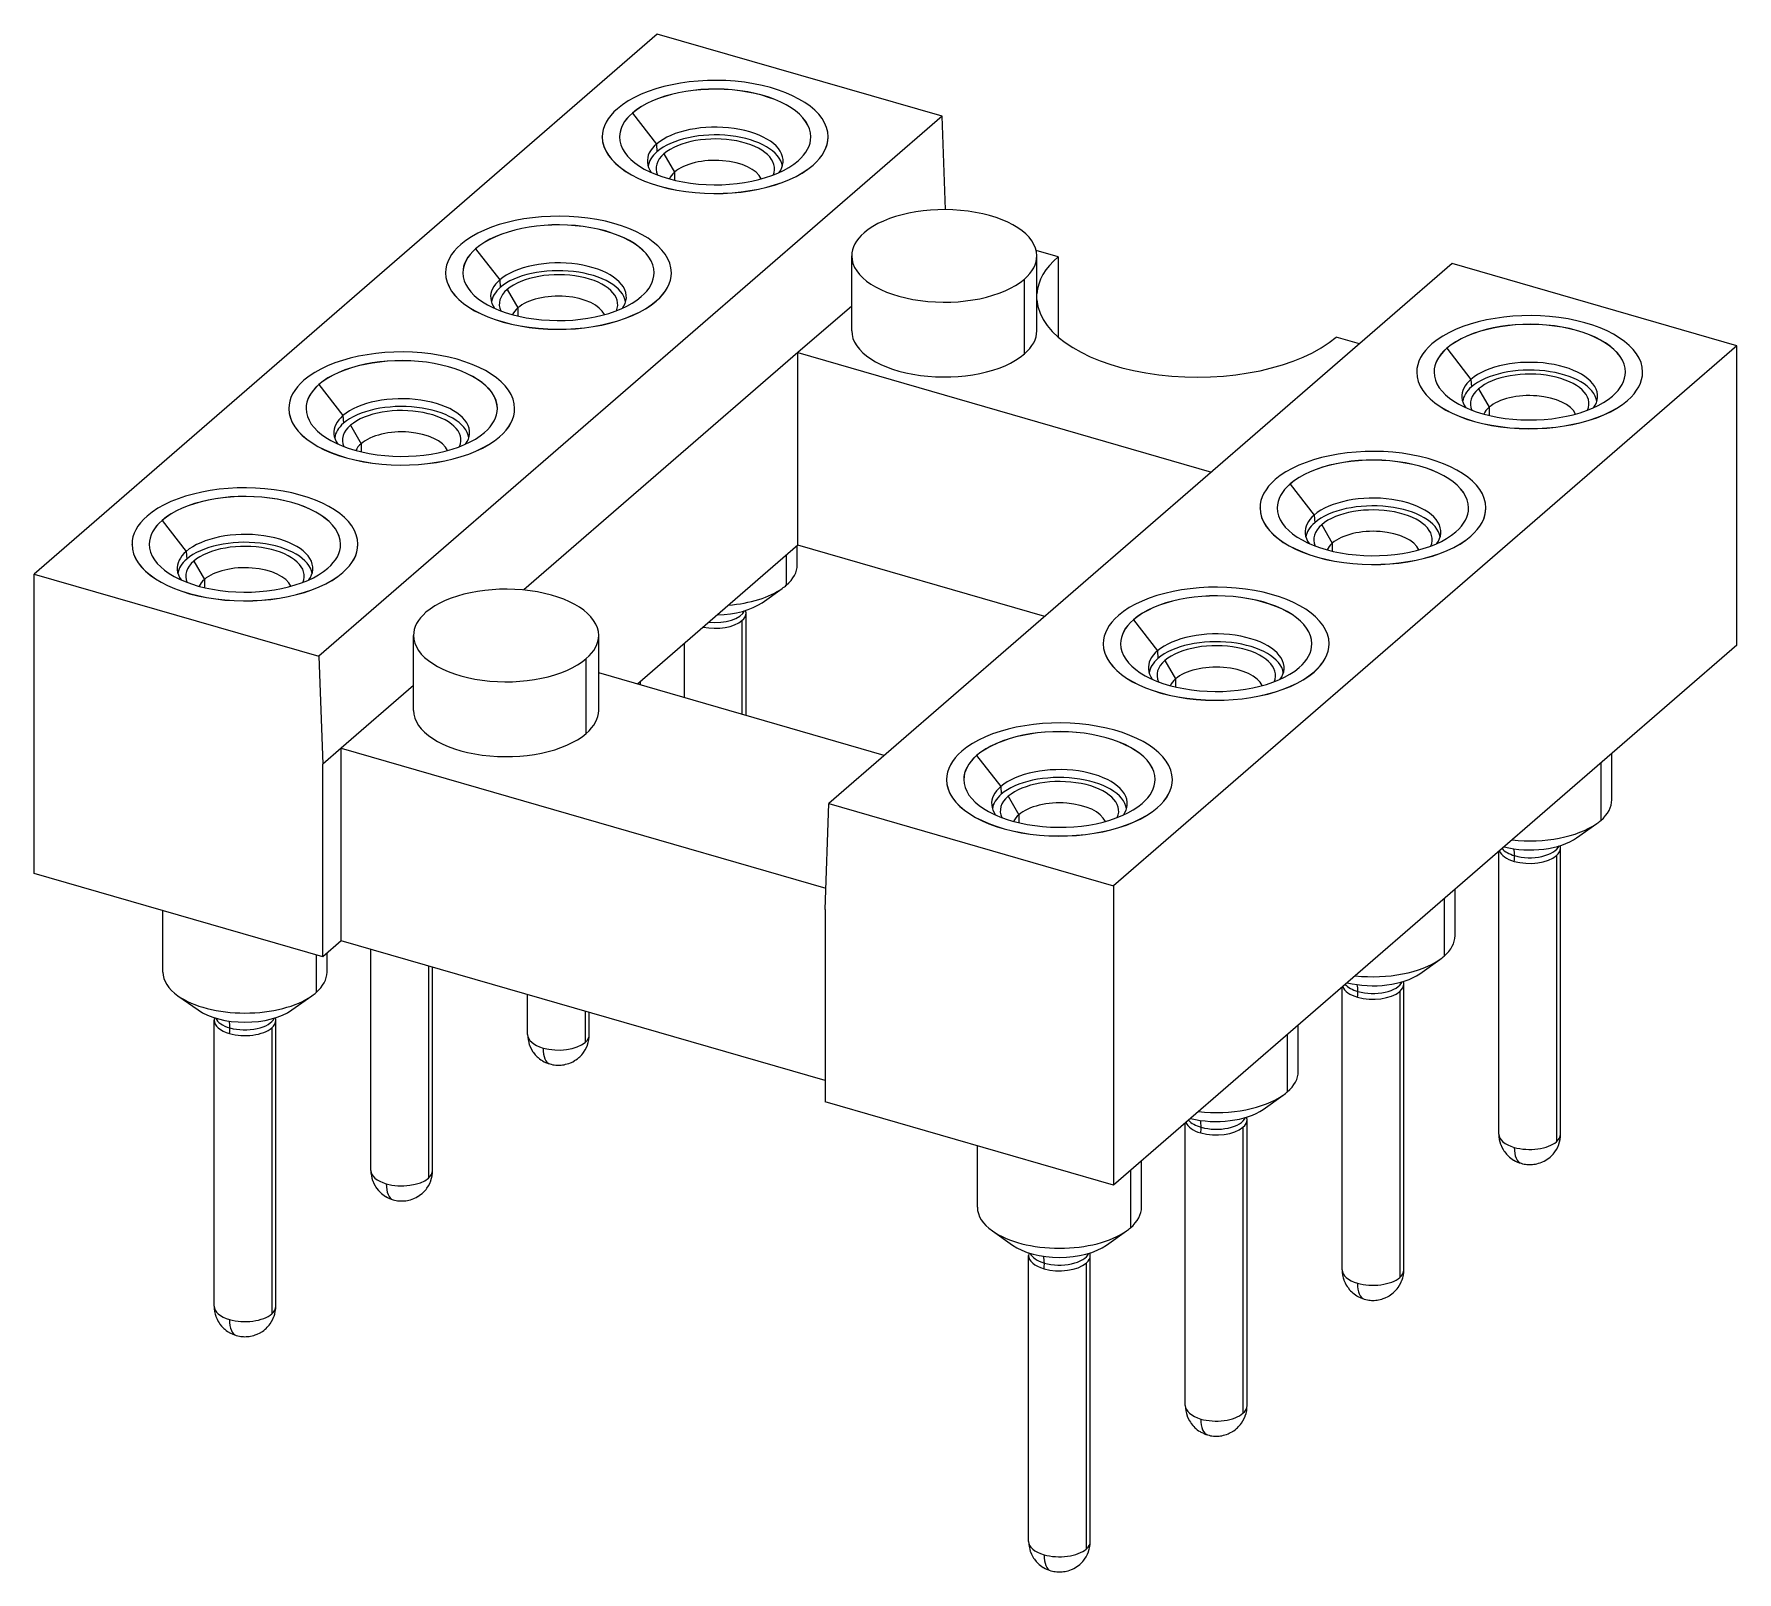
# Model space of a CAD drawing. Header units: millimetres. Extents: x 0.8 to 14.6, y 0.8 to 13.3.
import ezdxf

# ---------------------------------------------------------------- set-up
doc = ezdxf.new("R2010")
doc.units = ezdxf.units.MM
doc.layers.add('MAIN-1', color=7, linetype='Continuous')

msp = doc.modelspace()

# ---------------------------------------------------------------- linework, layer by layer
at = {"layer": 'MAIN-1', "color": 18, "linetype": 'Continuous', "lineweight": 25, "true_color": 0x000000}
for points in [[(5.877, 13.284), (0.827, 8.91)], [(8.185, 12.618), (5.877, 13.284)], [(8.185, 12.618), (3.135, 8.244)], [(5.675, 12.644), (5.87, 12.392)], [(5.675, 12.644), (5.675, 12.644)], [(8.211, 11.862), (8.185, 12.618)], [(5.431, 12.45), (5.431, 12.451)], [(5.571, 12.451), (5.571, 12.45)], [(7.121, 12.45), (7.121, 12.451)], [(7.261, 12.45), (7.261, 12.451)], [(5.87, 12.392), (5.874, 12.331)], [(5.931, 12.314), (6.017, 12.166)], [(6.017, 12.166), (6.017, 12.1)], [(7.139, 12.222), (7.139, 12.221)], [(4.405, 11.545), (4.405, 11.544)], [(4.405, 11.544), (4.6, 11.293)], [(7.452, 10.881), (7.452, 11.487)], [(9.125, 11.48), (8.946, 11.532)], [(8.952, 10.881), (8.952, 11.487)], [(9.125, 11.48), (9.125, 10.83)], [(4.161, 11.35), (4.161, 11.351)], [(4.301, 11.351), (4.301, 11.35)], [(5.851, 11.35), (5.851, 11.351)], [(5.991, 11.35), (5.991, 11.351)], [(12.316, 11.425), (7.266, 7.052)], [(14.624, 10.759), (12.316, 11.425)], [(4.6, 11.293), (4.604, 11.231)], [(4.661, 11.215), (4.747, 11.066)], [(8.851, 10.693), (8.851, 11.299)], [(4.747, 11.066), (4.747, 11)], [(5.869, 11.122), (5.869, 11.121)], [(7.452, 11.081), (7.016, 10.704)], [(11.566, 10.776), (11.377, 10.83)], [(7.016, 10.704), (4.795, 8.781)], [(7.016, 9.145), (7.016, 10.704)], [(7.016, 10.704), (10.366, 9.736)], [(14.624, 10.759), (9.574, 6.385)], [(12.274, 10.739), (12.469, 10.487)], [(12.274, 10.739), (12.274, 10.739)], [(14.624, 8.334), (14.624, 10.759)], [(12.03, 10.545), (12.03, 10.546)], [(12.17, 10.546), (12.17, 10.545)], [(12.469, 10.487), (12.473, 10.426)], [(13.72, 10.545), (13.72, 10.546)], [(13.86, 10.545), (13.86, 10.546)], [(3.135, 10.445), (3.135, 10.444)], [(3.135, 10.444), (3.33, 10.193)], [(12.53, 10.409), (12.616, 10.261)], [(2.891, 10.25), (2.891, 10.251)], [(3.031, 10.251), (3.031, 10.25)], [(4.581, 10.25), (4.581, 10.251)], [(4.721, 10.25), (4.721, 10.251)], [(12.616, 10.261), (12.616, 10.195)], [(13.738, 10.317), (13.738, 10.316)], [(3.33, 10.193), (3.334, 10.131)], [(3.391, 10.115), (3.477, 9.966)], [(3.477, 9.966), (3.477, 9.9)], [(4.599, 10.022), (4.599, 10.021)], [(11.004, 9.64), (11.004, 9.639)], [(11.004, 9.639), (11.199, 9.388)], [(10.76, 9.445), (10.76, 9.446)], [(10.9, 9.446), (10.9, 9.445)], [(11.199, 9.388), (11.203, 9.326)], [(12.45, 9.445), (12.45, 9.446)], [(12.59, 9.445), (12.59, 9.446)], [(1.865, 9.345), (1.865, 9.344)], [(1.865, 9.344), (2.06, 9.093)], [(11.26, 9.31), (11.346, 9.161)], [(1.621, 9.15), (1.621, 9.151)], [(1.761, 9.151), (1.761, 9.15)], [(3.311, 9.15), (3.311, 9.151)], [(3.451, 9.15), (3.451, 9.151)], [(7.016, 9.145), (5.716, 8.019)], [(7.011, 8.986), (7.011, 9.141)], [(9.016, 8.567), (7.016, 9.145)], [(11.346, 9.161), (11.346, 9.095)], [(12.468, 9.217), (12.468, 9.216)], [(2.06, 9.093), (2.064, 9.031)], [(2.121, 9.015), (2.207, 8.866)], [(6.922, 9.064), (6.922, 8.819)], [(0.827, 6.485), (0.827, 8.91)], [(0.827, 8.91), (3.135, 8.244)], [(2.207, 8.866), (2.207, 8.8)], [(3.329, 8.922), (3.329, 8.922)], [(6.726, 8.678), (6.889, 8.794)], [(6.593, 8.616), (6.593, 8.615)], [(6.593, 8.615), (6.593, 8.615)], [(6.593, 8.615), (6.593, 8.615)], [(6.593, 8.615), (6.593, 8.615)], [(6.593, 8.615), (6.594, 8.614)], [(6.594, 8.614), (6.594, 8.614)], [(6.596, 7.765), (6.596, 8.596)], [(6.563, 8.534), (6.563, 7.774)], [(9.734, 8.54), (9.734, 8.539)], [(9.734, 8.539), (9.929, 8.288)], [(3.902, 7.806), (3.902, 8.413)], [(5.402, 7.806), (5.402, 8.413)], [(6.096, 7.909), (6.096, 8.348)], [(9.49, 8.345), (9.49, 8.346)], [(14.624, 8.334), (9.574, 3.96)], [(9.63, 8.346), (9.63, 8.345)], [(9.929, 8.288), (9.933, 8.226)], [(11.18, 8.345), (11.18, 8.346)], [(11.32, 8.345), (11.32, 8.346)], [(3.135, 8.244), (3.166, 7.369)], [(5.301, 7.619), (5.301, 8.225)], [(9.99, 8.21), (10.076, 8.061)], [(3.902, 8.007), (3.316, 7.499)], [(7.716, 7.441), (5.402, 8.109)], [(5.741, 8.011), (5.741, 8.041)], [(10.076, 8.061), (10.076, 7.995)], [(11.198, 8.117), (11.198, 8.116)], [(3.316, 7.499), (3.166, 7.369)], [(3.316, 7.499), (7.242, 6.366)], [(3.316, 5.94), (3.316, 7.499)], [(13.61, 7.081), (13.61, 7.456)], [(3.166, 5.81), (3.166, 7.369)], [(8.464, 7.44), (8.464, 7.439)], [(8.464, 7.439), (8.659, 7.188)], [(13.521, 7.379), (13.521, 6.914)], [(8.22, 7.245), (8.22, 7.246)], [(8.36, 7.246), (8.36, 7.245)], [(8.659, 7.188), (8.663, 7.126)], [(9.91, 7.245), (9.91, 7.246)], [(10.05, 7.245), (10.05, 7.246)], [(7.236, 6.194), (7.266, 7.052)], [(7.266, 7.052), (9.574, 6.385)], [(8.72, 7.11), (8.806, 6.961)], [(8.806, 6.961), (8.806, 6.895)], [(9.928, 7.017), (9.928, 7.017)], [(13.325, 6.773), (13.488, 6.889)], [(12.695, 4.374), (12.695, 6.663)], [(13.162, 6.629), (13.162, 4.312)], [(13.192, 6.711), (13.192, 6.71)], [(13.192, 6.71), (13.192, 6.71)], [(13.192, 6.71), (13.193, 6.71)], [(13.193, 6.71), (13.193, 6.71)], [(13.193, 6.71), (13.193, 6.709)], [(13.193, 6.709), (13.193, 6.709)], [(13.195, 4.374), (13.195, 6.691)], [(3.166, 5.81), (0.827, 6.485)], [(9.574, 6.385), (9.574, 3.96)], [(12.34, 5.981), (12.34, 6.356)], [(12.251, 6.279), (12.251, 5.815)], [(1.871, 5.686), (1.871, 6.184)], [(7.236, 6.194), (7.236, 4.635)], [(3.316, 5.94), (3.166, 5.81)], [(7.236, 4.809), (3.316, 5.94)], [(3.112, 5.826), (3.112, 5.52)], [(3.201, 5.686), (3.201, 5.841)], [(3.556, 4.08), (3.556, 5.871)], [(4.023, 5.736), (4.023, 4.017)], [(4.056, 4.08), (4.056, 5.727)], [(12.055, 5.673), (12.218, 5.789)], [(11.425, 3.275), (11.425, 5.564)], [(11.892, 5.529), (11.892, 3.212)], [(11.922, 5.611), (11.922, 5.61)], [(11.922, 5.61), (11.922, 5.61)], [(11.922, 5.61), (11.923, 5.61)], [(11.923, 5.61), (11.923, 5.61)], [(11.923, 5.61), (11.923, 5.609)], [(11.923, 5.609), (11.923, 5.609)], [(11.925, 3.275), (11.925, 5.591)], [(1.993, 5.494), (2.157, 5.379)], [(2.916, 5.379), (3.079, 5.494)], [(4.826, 5.18), (4.826, 5.504)], [(2.286, 2.98), (2.286, 5.296)], [(2.289, 5.315), (2.289, 5.316)], [(2.289, 5.316), (2.289, 5.316)], [(2.289, 5.315), (2.289, 5.315)], [(2.289, 5.315), (2.289, 5.315)], [(2.289, 5.315), (2.289, 5.315)], [(2.289, 5.315), (2.289, 5.315)], [(2.783, 5.316), (2.783, 5.316)], [(2.783, 5.316), (2.783, 5.315)], [(2.783, 5.315), (2.783, 5.315)], [(2.783, 5.315), (2.783, 5.315)], [(2.783, 5.315), (2.784, 5.315)], [(2.784, 5.315), (2.784, 5.315)], [(2.786, 2.98), (2.786, 5.296)], [(5.293, 5.37), (5.293, 5.117)], [(5.326, 5.18), (5.326, 5.36)], [(11.07, 4.881), (11.07, 5.256)], [(2.753, 5.234), (2.753, 2.917)], [(4.826, 5.18), (4.827, 5.158)], [(4.827, 5.158), (4.83, 5.137)], [(4.83, 5.137), (4.835, 5.115)], [(4.835, 5.115), (4.84, 5.098)], [(5.312, 5.098), (5.318, 5.115)], [(5.318, 5.115), (5.322, 5.137)], [(5.322, 5.137), (5.325, 5.158)], [(5.325, 5.158), (5.326, 5.18)], [(10.981, 5.179), (10.981, 4.715)], [(4.84, 5.098), (4.841, 5.095)], [(4.841, 5.095), (4.85, 5.074)], [(4.85, 5.074), (4.86, 5.055)], [(4.86, 5.055), (4.867, 5.044)], [(4.867, 5.044), (4.873, 5.035)], [(4.873, 5.035), (4.887, 5.017)], [(4.887, 5.017), (4.895, 5.008)], [(4.895, 5.008), (4.904, 5)], [(4.904, 5), (4.912, 4.993)], [(4.912, 4.993), (4.923, 4.984)], [(4.923, 4.984), (4.934, 4.976)], [(4.934, 4.976), (4.945, 4.969)], [(4.945, 4.969), (4.947, 4.967)], [(4.947, 4.967), (4.96, 4.96)], [(5.193, 4.96), (5.205, 4.967)], [(5.205, 4.967), (5.207, 4.969)], [(5.207, 4.969), (5.218, 4.976)], [(5.218, 4.976), (5.229, 4.984)], [(5.229, 4.984), (5.241, 4.993)], [(5.241, 4.993), (5.249, 5)], [(5.249, 5), (5.257, 5.008)], [(5.257, 5.008), (5.265, 5.017)], [(5.265, 5.017), (5.273, 5.026)], [(5.273, 5.026), (5.28, 5.036)], [(5.28, 5.036), (5.292, 5.055)], [(5.292, 5.055), (5.303, 5.074)], [(5.303, 5.074), (5.311, 5.095)], [(5.311, 5.095), (5.312, 5.098)], [(4.96, 4.96), (4.972, 4.954)], [(4.972, 4.954), (4.978, 4.952)], [(4.978, 4.952), (4.992, 4.946)], [(4.992, 4.946), (5.006, 4.942)], [(5.006, 4.942), (5.018, 4.939)], [(5.018, 4.939), (5.031, 4.936)], [(5.031, 4.936), (5.042, 4.934)], [(5.042, 4.934), (5.054, 4.933)], [(5.054, 4.933), (5.065, 4.932)], [(5.065, 4.932), (5.076, 4.932)], [(5.076, 4.932), (5.087, 4.932)], [(5.087, 4.932), (5.099, 4.933)], [(5.099, 4.933), (5.11, 4.934)], [(5.11, 4.934), (5.122, 4.936)], [(5.122, 4.936), (5.134, 4.939)], [(5.134, 4.939), (5.147, 4.942)], [(5.147, 4.942), (5.16, 4.946)], [(5.16, 4.946), (5.174, 4.952)], [(5.174, 4.952), (5.181, 4.954)], [(5.181, 4.954), (5.193, 4.96)], [(9.574, 3.96), (7.236, 4.635)], [(10.785, 4.574), (10.948, 4.689)], [(10.155, 2.175), (10.155, 4.464)], [(10.622, 4.429), (10.622, 2.112)], [(10.652, 4.511), (10.652, 4.511)], [(10.652, 4.511), (10.652, 4.51)], [(10.652, 4.51), (10.653, 4.51)], [(10.653, 4.51), (10.653, 4.51)], [(10.653, 4.51), (10.653, 4.51)], [(10.653, 4.51), (10.653, 4.509)], [(10.655, 2.175), (10.655, 4.491)], [(8.47, 3.781), (8.47, 4.279)], [(12.695, 4.374), (12.696, 4.353)], [(12.696, 4.353), (12.699, 4.331)], [(12.699, 4.331), (12.704, 4.31)], [(12.704, 4.31), (12.709, 4.293)], [(12.709, 4.293), (12.71, 4.29)], [(12.71, 4.29), (12.719, 4.269)], [(13.172, 4.269), (13.18, 4.29)], [(13.18, 4.29), (13.181, 4.293)], [(13.181, 4.293), (13.187, 4.31)], [(13.187, 4.31), (13.192, 4.331)], [(13.192, 4.331), (13.194, 4.353)], [(13.194, 4.353), (13.195, 4.374)], [(9.8, 3.781), (9.8, 4.156)], [(12.719, 4.269), (12.729, 4.249)], [(12.729, 4.249), (12.736, 4.239)], [(12.736, 4.239), (12.743, 4.229)], [(12.743, 4.229), (12.756, 4.212)], [(12.756, 4.212), (12.764, 4.203)], [(12.764, 4.203), (12.773, 4.195)], [(12.773, 4.195), (12.781, 4.188)], [(12.781, 4.188), (12.792, 4.179)], [(12.792, 4.179), (12.803, 4.171)], [(12.803, 4.171), (12.814, 4.163)], [(12.814, 4.163), (12.816, 4.162)], [(12.816, 4.162), (12.829, 4.155)], [(12.829, 4.155), (12.841, 4.149)], [(12.841, 4.149), (12.847, 4.147)], [(12.847, 4.147), (12.861, 4.141)], [(12.861, 4.141), (12.875, 4.137)], [(13.016, 4.137), (13.029, 4.141)], [(13.029, 4.141), (13.043, 4.147)], [(13.043, 4.147), (13.05, 4.149)], [(13.05, 4.149), (13.062, 4.155)], [(13.062, 4.155), (13.075, 4.162)], [(13.075, 4.162), (13.076, 4.163)], [(13.076, 4.163), (13.087, 4.171)], [(13.087, 4.171), (13.099, 4.179)], [(13.099, 4.179), (13.11, 4.188)], [(13.11, 4.188), (13.118, 4.195)], [(13.118, 4.195), (13.126, 4.203)], [(13.126, 4.203), (13.134, 4.212)], [(13.134, 4.212), (13.142, 4.221)], [(13.142, 4.221), (13.149, 4.23)], [(13.149, 4.23), (13.161, 4.249)], [(13.161, 4.249), (13.172, 4.269)], [(3.556, 4.08), (3.557, 4.058)], [(3.557, 4.058), (3.56, 4.037)], [(3.56, 4.037), (3.565, 4.016)], [(3.565, 4.016), (3.57, 3.998)], [(4.042, 3.998), (4.048, 4.016)], [(4.048, 4.016), (4.052, 4.037)], [(4.052, 4.037), (4.055, 4.058)], [(4.055, 4.058), (4.056, 4.08)], [(9.711, 4.079), (9.711, 3.615)], [(12.875, 4.137), (12.888, 4.134)], [(12.888, 4.134), (12.9, 4.131)], [(12.9, 4.131), (12.911, 4.129)], [(12.911, 4.129), (12.923, 4.128)], [(12.923, 4.128), (12.934, 4.127)], [(12.934, 4.127), (12.945, 4.127)], [(12.945, 4.127), (12.956, 4.127)], [(12.956, 4.127), (12.968, 4.128)], [(12.968, 4.128), (12.979, 4.129)], [(12.979, 4.129), (12.991, 4.131)], [(12.991, 4.131), (13.003, 4.134)], [(13.003, 4.134), (13.016, 4.137)], [(3.57, 3.998), (3.571, 3.995)], [(3.571, 3.995), (3.58, 3.974)], [(3.58, 3.974), (3.59, 3.955)], [(3.59, 3.955), (3.597, 3.945)], [(3.597, 3.945), (3.603, 3.935)], [(3.603, 3.935), (3.617, 3.918)], [(3.617, 3.918), (3.625, 3.909)], [(3.625, 3.909), (3.634, 3.9)], [(3.634, 3.9), (3.642, 3.893)], [(3.642, 3.893), (3.653, 3.884)], [(3.653, 3.884), (3.664, 3.876)], [(3.664, 3.876), (3.675, 3.869)], [(3.675, 3.869), (3.677, 3.868)], [(3.677, 3.868), (3.69, 3.861)], [(3.923, 3.861), (3.935, 3.868)], [(3.935, 3.868), (3.937, 3.869)], [(3.937, 3.869), (3.948, 3.876)], [(3.948, 3.876), (3.959, 3.884)], [(3.959, 3.884), (3.971, 3.893)], [(3.971, 3.893), (3.979, 3.9)], [(3.979, 3.9), (3.987, 3.909)], [(3.987, 3.909), (3.995, 3.918)], [(3.995, 3.918), (4.003, 3.926)], [(4.003, 3.926), (4.01, 3.936)], [(4.01, 3.936), (4.022, 3.955)], [(4.022, 3.955), (4.033, 3.974)], [(4.033, 3.974), (4.041, 3.995)], [(4.041, 3.995), (4.042, 3.998)], [(3.69, 3.861), (3.702, 3.855)], [(3.702, 3.855), (3.708, 3.852)], [(3.708, 3.852), (3.722, 3.846)], [(3.722, 3.846), (3.736, 3.842)], [(3.736, 3.842), (3.748, 3.839)], [(3.748, 3.839), (3.761, 3.836)], [(3.761, 3.836), (3.772, 3.834)], [(3.772, 3.834), (3.784, 3.833)], [(3.784, 3.833), (3.795, 3.832)], [(3.795, 3.832), (3.806, 3.832)], [(3.806, 3.832), (3.817, 3.832)], [(3.817, 3.832), (3.829, 3.833)], [(3.829, 3.833), (3.84, 3.834)], [(3.84, 3.834), (3.852, 3.836)], [(3.852, 3.836), (3.864, 3.839)], [(3.864, 3.839), (3.877, 3.842)], [(3.877, 3.842), (3.89, 3.846)], [(3.89, 3.846), (3.904, 3.852)], [(3.904, 3.852), (3.911, 3.855)], [(3.911, 3.855), (3.923, 3.861)], [(8.592, 3.589), (8.756, 3.474)], [(9.515, 3.474), (9.678, 3.589)], [(8.885, 1.075), (8.885, 3.391)], [(8.888, 3.41), (8.888, 3.411)], [(8.888, 3.411), (8.888, 3.411)], [(8.888, 3.41), (8.888, 3.41)], [(8.888, 3.41), (8.888, 3.41)], [(8.888, 3.41), (8.888, 3.41)], [(8.888, 3.41), (8.888, 3.41)], [(9.352, 3.329), (9.352, 1.012)], [(9.382, 3.411), (9.382, 3.411)], [(9.382, 3.411), (9.382, 3.41)], [(9.382, 3.41), (9.383, 3.41)], [(9.383, 3.41), (9.383, 3.41)], [(9.383, 3.41), (9.383, 3.41)], [(9.383, 3.41), (9.383, 3.41)], [(9.385, 1.075), (9.385, 3.391)], [(11.425, 3.275), (11.426, 3.253)], [(11.426, 3.253), (11.429, 3.232)], [(11.429, 3.232), (11.434, 3.21)], [(11.434, 3.21), (11.439, 3.193)], [(11.439, 3.193), (11.44, 3.19)], [(11.44, 3.19), (11.449, 3.169)], [(11.902, 3.169), (11.91, 3.19)], [(11.91, 3.19), (11.911, 3.193)], [(11.911, 3.193), (11.917, 3.21)], [(11.917, 3.21), (11.922, 3.232)], [(11.922, 3.232), (11.924, 3.253)], [(11.924, 3.253), (11.925, 3.275)], [(11.449, 3.169), (11.459, 3.15)], [(11.459, 3.15), (11.466, 3.139)], [(11.466, 3.139), (11.473, 3.13)], [(11.473, 3.13), (11.486, 3.112)], [(11.486, 3.112), (11.494, 3.103)], [(11.494, 3.103), (11.503, 3.095)], [(11.503, 3.095), (11.511, 3.088)], [(11.511, 3.088), (11.522, 3.079)], [(11.522, 3.079), (11.533, 3.071)], [(11.533, 3.071), (11.544, 3.064)], [(11.544, 3.064), (11.546, 3.062)], [(11.546, 3.062), (11.559, 3.055)], [(11.559, 3.055), (11.571, 3.049)], [(11.571, 3.049), (11.577, 3.047)], [(11.577, 3.047), (11.591, 3.041)], [(11.591, 3.041), (11.605, 3.037)], [(11.605, 3.037), (11.618, 3.034)], [(11.733, 3.034), (11.746, 3.037)], [(11.746, 3.037), (11.759, 3.041)], [(11.759, 3.041), (11.773, 3.047)], [(11.773, 3.047), (11.78, 3.049)], [(11.78, 3.049), (11.792, 3.055)], [(11.792, 3.055), (11.805, 3.062)], [(11.805, 3.062), (11.806, 3.064)], [(11.806, 3.064), (11.817, 3.071)], [(11.817, 3.071), (11.829, 3.079)], [(11.829, 3.079), (11.84, 3.088)], [(11.84, 3.088), (11.848, 3.095)], [(11.848, 3.095), (11.856, 3.103)], [(11.856, 3.103), (11.864, 3.112)], [(11.864, 3.112), (11.872, 3.121)], [(11.872, 3.121), (11.879, 3.131)], [(11.879, 3.131), (11.891, 3.15)], [(11.891, 3.15), (11.902, 3.169)], [(2.286, 2.98), (2.287, 2.958)], [(2.287, 2.958), (2.29, 2.937)], [(2.29, 2.937), (2.295, 2.916)], [(2.295, 2.916), (2.3, 2.898)], [(2.3, 2.898), (2.301, 2.895)], [(2.771, 2.895), (2.772, 2.898)], [(2.772, 2.898), (2.778, 2.916)], [(2.778, 2.916), (2.782, 2.937)], [(2.782, 2.937), (2.785, 2.958)], [(2.785, 2.958), (2.786, 2.98)], [(11.618, 3.034), (11.63, 3.031)], [(11.63, 3.031), (11.641, 3.029)], [(11.641, 3.029), (11.653, 3.028)], [(11.653, 3.028), (11.664, 3.027)], [(11.664, 3.027), (11.675, 3.027)], [(11.675, 3.027), (11.686, 3.027)], [(11.686, 3.027), (11.698, 3.028)], [(11.698, 3.028), (11.709, 3.029)], [(11.709, 3.029), (11.721, 3.031)], [(11.721, 3.031), (11.733, 3.034)], [(2.301, 2.895), (2.31, 2.875)], [(2.31, 2.875), (2.32, 2.855)], [(2.32, 2.855), (2.327, 2.845)], [(2.327, 2.845), (2.333, 2.835)], [(2.333, 2.835), (2.347, 2.818)], [(2.347, 2.818), (2.355, 2.809)], [(2.355, 2.809), (2.364, 2.8)], [(2.364, 2.8), (2.372, 2.793)], [(2.372, 2.793), (2.383, 2.784)], [(2.383, 2.784), (2.394, 2.776)], [(2.394, 2.776), (2.405, 2.769)], [(2.405, 2.769), (2.407, 2.768)], [(2.407, 2.768), (2.42, 2.761)], [(2.42, 2.761), (2.432, 2.755)], [(2.641, 2.755), (2.653, 2.761)], [(2.653, 2.761), (2.665, 2.768)], [(2.665, 2.768), (2.667, 2.769)], [(2.667, 2.769), (2.678, 2.776)], [(2.678, 2.776), (2.689, 2.784)], [(2.689, 2.784), (2.701, 2.793)], [(2.701, 2.793), (2.709, 2.8)], [(2.709, 2.8), (2.717, 2.809)], [(2.717, 2.809), (2.725, 2.818)], [(2.725, 2.818), (2.733, 2.827)], [(2.733, 2.827), (2.74, 2.836)], [(2.74, 2.836), (2.752, 2.855)], [(2.752, 2.855), (2.763, 2.875)], [(2.763, 2.875), (2.771, 2.895)], [(2.432, 2.755), (2.438, 2.752)], [(2.438, 2.752), (2.452, 2.747)], [(2.452, 2.747), (2.466, 2.742)], [(2.466, 2.742), (2.478, 2.739)], [(2.478, 2.739), (2.491, 2.736)], [(2.491, 2.736), (2.502, 2.735)], [(2.502, 2.735), (2.514, 2.733)], [(2.514, 2.733), (2.525, 2.733)], [(2.525, 2.733), (2.536, 2.732)], [(2.536, 2.732), (2.547, 2.733)], [(2.547, 2.733), (2.559, 2.733)], [(2.559, 2.733), (2.57, 2.735)], [(2.57, 2.735), (2.582, 2.736)], [(2.582, 2.736), (2.594, 2.739)], [(2.594, 2.739), (2.607, 2.742)], [(2.607, 2.742), (2.62, 2.747)], [(2.62, 2.747), (2.634, 2.752)], [(2.634, 2.752), (2.641, 2.755)], [(10.155, 2.175), (10.156, 2.153)], [(10.156, 2.153), (10.159, 2.132)], [(10.159, 2.132), (10.164, 2.111)], [(10.164, 2.111), (10.169, 2.093)], [(10.169, 2.093), (10.17, 2.09)], [(10.17, 2.09), (10.179, 2.069)], [(10.632, 2.069), (10.64, 2.09)], [(10.64, 2.09), (10.641, 2.093)], [(10.641, 2.093), (10.647, 2.111)], [(10.647, 2.111), (10.652, 2.132)], [(10.652, 2.132), (10.654, 2.153)], [(10.654, 2.153), (10.655, 2.175)], [(10.179, 2.069), (10.189, 2.05)], [(10.189, 2.05), (10.196, 2.04)], [(10.196, 2.04), (10.203, 2.03)], [(10.203, 2.03), (10.216, 2.013)], [(10.216, 2.013), (10.224, 2.004)], [(10.224, 2.004), (10.233, 1.995)], [(10.233, 1.995), (10.241, 1.988)], [(10.241, 1.988), (10.252, 1.979)], [(10.252, 1.979), (10.263, 1.971)], [(10.263, 1.971), (10.274, 1.964)], [(10.274, 1.964), (10.276, 1.963)], [(10.276, 1.963), (10.289, 1.956)], [(10.289, 1.956), (10.301, 1.95)], [(10.301, 1.95), (10.307, 1.947)], [(10.307, 1.947), (10.321, 1.941)], [(10.321, 1.941), (10.335, 1.937)], [(10.335, 1.937), (10.348, 1.934)], [(10.348, 1.934), (10.36, 1.931)], [(10.451, 1.931), (10.463, 1.934)], [(10.463, 1.934), (10.476, 1.937)], [(10.476, 1.937), (10.489, 1.941)], [(10.489, 1.941), (10.503, 1.947)], [(10.503, 1.947), (10.51, 1.95)], [(10.51, 1.95), (10.522, 1.956)], [(10.522, 1.956), (10.535, 1.963)], [(10.535, 1.963), (10.536, 1.964)], [(10.536, 1.964), (10.547, 1.971)], [(10.547, 1.971), (10.559, 1.979)], [(10.559, 1.979), (10.57, 1.988)], [(10.57, 1.988), (10.578, 1.995)], [(10.578, 1.995), (10.586, 2.004)], [(10.586, 2.004), (10.594, 2.013)], [(10.594, 2.013), (10.602, 2.021)], [(10.602, 2.021), (10.609, 2.031)], [(10.609, 2.031), (10.621, 2.05)], [(10.621, 2.05), (10.632, 2.069)], [(10.36, 1.931), (10.371, 1.929)], [(10.371, 1.929), (10.383, 1.928)], [(10.383, 1.928), (10.394, 1.927)], [(10.394, 1.927), (10.405, 1.927)], [(10.405, 1.927), (10.416, 1.927)], [(10.416, 1.927), (10.428, 1.928)], [(10.428, 1.928), (10.439, 1.929)], [(10.439, 1.929), (10.451, 1.931)], [(8.885, 1.075), (8.886, 1.053)], [(8.886, 1.053), (8.889, 1.032)], [(8.889, 1.032), (8.894, 1.011)], [(8.894, 1.011), (8.899, 0.993)], [(8.899, 0.993), (8.9, 0.99)], [(8.9, 0.99), (8.909, 0.97)], [(8.909, 0.97), (8.919, 0.95)], [(9.351, 0.95), (9.362, 0.97)], [(9.362, 0.97), (9.37, 0.99)], [(9.37, 0.99), (9.371, 0.993)], [(9.371, 0.993), (9.377, 1.011)], [(9.377, 1.011), (9.382, 1.032)], [(9.382, 1.032), (9.384, 1.053)], [(9.384, 1.053), (9.385, 1.075)], [(8.919, 0.95), (8.926, 0.94)], [(8.926, 0.94), (8.933, 0.93)], [(8.933, 0.93), (8.946, 0.913)], [(8.946, 0.913), (8.954, 0.904)], [(8.954, 0.904), (8.963, 0.895)], [(8.963, 0.895), (8.971, 0.888)], [(8.971, 0.888), (8.982, 0.879)], [(8.982, 0.879), (8.993, 0.871)], [(8.993, 0.871), (9.004, 0.864)], [(9.004, 0.864), (9.006, 0.863)], [(9.006, 0.863), (9.019, 0.856)], [(9.019, 0.856), (9.031, 0.85)], [(9.031, 0.85), (9.037, 0.847)], [(9.037, 0.847), (9.051, 0.842)], [(9.051, 0.842), (9.065, 0.837)], [(9.065, 0.837), (9.078, 0.834)], [(9.078, 0.834), (9.09, 0.831)], [(9.09, 0.831), (9.101, 0.83)], [(9.101, 0.83), (9.113, 0.828)], [(9.113, 0.828), (9.124, 0.828)], [(9.146, 0.828), (9.158, 0.828)], [(9.158, 0.828), (9.169, 0.83)], [(9.169, 0.83), (9.181, 0.831)], [(9.181, 0.831), (9.193, 0.834)], [(9.193, 0.834), (9.206, 0.837)], [(9.206, 0.837), (9.219, 0.842)], [(9.219, 0.842), (9.233, 0.847)], [(9.233, 0.847), (9.24, 0.85)], [(9.24, 0.85), (9.252, 0.856)], [(9.252, 0.856), (9.265, 0.863)], [(9.265, 0.863), (9.266, 0.864)], [(9.266, 0.864), (9.277, 0.871)], [(9.277, 0.871), (9.289, 0.879)], [(9.289, 0.879), (9.3, 0.888)], [(9.3, 0.888), (9.308, 0.895)], [(9.308, 0.895), (9.316, 0.904)], [(9.316, 0.904), (9.324, 0.913)], [(9.324, 0.913), (9.332, 0.922)], [(9.332, 0.922), (9.339, 0.931)], [(9.339, 0.931), (9.351, 0.95)], [(9.124, 0.828), (9.135, 0.827)], [(9.135, 0.827), (9.146, 0.828)]]:
    msp.add_lwpolyline(points, dxfattribs=at)
for points in [[(7.261, 12.451), (7.261, 12.658), (6.983, 12.839), (6.583, 12.893), (6.183, 12.946), (5.761, 12.859), (5.554, 12.679)], [(7.121, 12.451), (7.121, 12.626), (6.886, 12.78), (6.547, 12.825), (6.208, 12.87), (5.85, 12.796), (5.675, 12.644)], [(7.121, 12.451), (7.12, 12.626), (6.885, 12.779), (6.546, 12.824), (6.207, 12.869), (5.85, 12.795), (5.675, 12.644)], [(5.431, 12.451), (5.431, 12.244), (5.709, 12.062), (6.109, 12.009), (6.509, 11.955), (6.932, 12.043), (7.139, 12.222)], [(5.431, 12.45), (5.431, 12.243), (5.709, 12.062), (6.109, 12.008), (6.509, 11.954), (6.932, 12.042), (7.139, 12.221)], [(5.571, 12.451), (5.571, 12.275), (5.807, 12.122), (6.146, 12.076), (6.484, 12.031), (6.842, 12.105), (7.017, 12.257)], [(6.896, 12.244), (6.906, 12.37), (6.743, 12.484), (6.5, 12.519), (6.256, 12.554), (5.996, 12.502), (5.87, 12.392)], [(6.89, 12.213), (6.873, 12.333), (6.702, 12.433), (6.469, 12.46), (6.235, 12.487), (5.994, 12.434), (5.874, 12.331)], [(6.815, 12.142), (6.866, 12.258), (6.741, 12.375), (6.521, 12.418), (6.3, 12.461), (6.049, 12.417), (5.931, 12.314)], [(6.718, 12.111), (6.685, 12.187), (6.56, 12.246), (6.405, 12.258), (6.25, 12.271), (6.096, 12.234), (6.017, 12.166)], [(8.952, 11.487), (8.952, 11.657), (8.724, 11.805), (8.396, 11.849), (8.068, 11.893), (7.722, 11.821), (7.552, 11.674)], [(5.991, 11.351), (5.991, 11.558), (5.713, 11.739), (5.313, 11.793), (4.913, 11.846), (4.491, 11.759), (4.284, 11.58)], [(5.851, 11.351), (5.851, 11.526), (5.616, 11.68), (5.277, 11.725), (4.938, 11.771), (4.58, 11.696), (4.405, 11.545)], [(5.851, 11.351), (5.85, 11.526), (5.615, 11.679), (5.276, 11.724), (4.937, 11.77), (4.58, 11.695), (4.405, 11.544)], [(5.626, 11.144), (5.636, 11.27), (5.473, 11.384), (5.23, 11.419), (4.986, 11.455), (4.726, 11.402), (4.6, 11.293)], [(7.452, 11.487), (7.452, 11.317), (7.68, 11.169), (8.008, 11.125), (8.335, 11.081), (8.682, 11.152), (8.851, 11.299)], [(4.161, 11.351), (4.161, 11.144), (4.439, 10.963), (4.839, 10.909), (5.239, 10.855), (5.662, 10.943), (5.869, 11.122)], [(4.161, 11.35), (4.161, 11.143), (4.439, 10.962), (4.839, 10.908), (5.239, 10.854), (5.662, 10.942), (5.869, 11.121)], [(4.301, 11.351), (4.301, 11.175), (4.537, 11.022), (4.876, 10.977), (5.214, 10.931), (5.572, 11.005), (5.747, 11.157)], [(5.62, 11.114), (5.603, 11.233), (5.432, 11.333), (5.199, 11.36), (4.965, 11.387), (4.724, 11.335), (4.604, 11.231)], [(5.545, 11.042), (5.596, 11.158), (5.471, 11.275), (5.251, 11.318), (5.03, 11.361), (4.779, 11.317), (4.661, 11.215)], [(5.448, 11.011), (5.415, 11.088), (5.29, 11.146), (5.135, 11.159), (4.98, 11.171), (4.826, 11.134), (4.747, 11.066)], [(8.952, 11.13), (8.974, 10.841), (9.376, 10.594), (9.939, 10.524), (10.501, 10.455), (11.087, 10.58), (11.377, 10.83)], [(13.86, 10.546), (13.86, 10.753), (13.582, 10.934), (13.182, 10.988), (12.782, 11.041), (12.36, 10.954), (12.153, 10.774)], [(13.72, 10.546), (13.72, 10.721), (13.485, 10.875), (13.146, 10.92), (12.807, 10.965), (12.45, 10.891), (12.274, 10.739)], [(13.72, 10.546), (13.72, 10.721), (13.484, 10.874), (13.145, 10.919), (12.806, 10.964), (12.449, 10.89), (12.274, 10.739)], [(7.452, 10.881), (7.452, 10.711), (7.68, 10.562), (8.008, 10.519), (8.335, 10.475), (8.682, 10.546), (8.851, 10.693)], [(4.721, 10.251), (4.721, 10.458), (4.443, 10.639), (4.043, 10.693), (3.643, 10.747), (3.221, 10.659), (3.014, 10.48)], [(4.581, 10.251), (4.581, 10.426), (4.346, 10.58), (4.007, 10.625), (3.668, 10.671), (3.31, 10.597), (3.135, 10.445)], [(4.581, 10.251), (4.58, 10.426), (4.345, 10.579), (4.006, 10.625), (3.667, 10.67), (3.31, 10.596), (3.135, 10.444)], [(13.495, 10.339), (13.505, 10.465), (13.342, 10.579), (13.099, 10.614), (12.855, 10.649), (12.596, 10.597), (12.469, 10.487)], [(12.03, 10.546), (12.03, 10.339), (12.308, 10.157), (12.708, 10.104), (13.109, 10.05), (13.531, 10.138), (13.738, 10.317)], [(12.03, 10.545), (12.03, 10.338), (12.308, 10.157), (12.708, 10.103), (13.109, 10.049), (13.531, 10.137), (13.738, 10.316)], [(12.17, 10.546), (12.17, 10.37), (12.406, 10.217), (12.745, 10.171), (13.084, 10.126), (13.441, 10.2), (13.616, 10.352)], [(13.489, 10.308), (13.472, 10.428), (13.301, 10.528), (13.068, 10.555), (12.834, 10.582), (12.593, 10.529), (12.473, 10.426)], [(13.414, 10.237), (13.465, 10.353), (13.341, 10.47), (13.12, 10.513), (12.899, 10.556), (12.648, 10.512), (12.53, 10.409)], [(4.356, 10.044), (4.366, 10.17), (4.203, 10.284), (3.96, 10.319), (3.716, 10.355), (3.456, 10.302), (3.33, 10.193)], [(13.317, 10.206), (13.284, 10.282), (13.16, 10.341), (13.004, 10.353), (12.849, 10.366), (12.695, 10.329), (12.616, 10.261)], [(2.891, 10.251), (2.891, 10.044), (3.169, 9.863), (3.569, 9.809), (3.969, 9.755), (4.392, 9.843), (4.599, 10.022)], [(2.891, 10.25), (2.891, 10.043), (3.169, 9.862), (3.569, 9.808), (3.969, 9.755), (4.392, 9.842), (4.599, 10.021)], [(3.031, 10.251), (3.031, 10.076), (3.267, 9.922), (3.606, 9.877), (3.944, 9.831), (4.302, 9.905), (4.477, 10.057)], [(4.35, 10.014), (4.333, 10.133), (4.162, 10.233), (3.929, 10.26), (3.695, 10.287), (3.454, 10.235), (3.334, 10.131)], [(4.275, 9.942), (4.326, 10.058), (4.201, 10.175), (3.981, 10.218), (3.76, 10.261), (3.509, 10.217), (3.391, 10.115)], [(4.178, 9.911), (4.145, 9.988), (4.02, 10.046), (3.865, 10.059), (3.71, 10.071), (3.556, 10.034), (3.477, 9.966)], [(12.59, 9.446), (12.59, 9.653), (12.312, 9.834), (11.912, 9.888), (11.512, 9.941), (11.09, 9.854), (10.883, 9.675)], [(12.45, 9.446), (12.45, 9.621), (12.215, 9.775), (11.876, 9.82), (11.537, 9.866), (11.18, 9.791), (11.004, 9.64)], [(12.45, 9.446), (12.45, 9.621), (12.214, 9.774), (11.875, 9.819), (11.536, 9.865), (11.179, 9.79), (11.004, 9.639)], [(3.451, 9.151), (3.451, 9.358), (3.173, 9.539), (2.773, 9.593), (2.373, 9.647), (1.951, 9.559), (1.744, 9.38)], [(3.311, 9.151), (3.311, 9.327), (3.076, 9.48), (2.737, 9.525), (2.398, 9.571), (2.04, 9.497), (1.865, 9.345)], [(3.311, 9.151), (3.31, 9.326), (3.075, 9.48), (2.736, 9.525), (2.397, 9.57), (2.04, 9.496), (1.865, 9.344)], [(12.225, 9.239), (12.235, 9.365), (12.072, 9.479), (11.829, 9.514), (11.585, 9.55), (11.326, 9.497), (11.199, 9.388)], [(10.76, 9.446), (10.76, 9.239), (11.038, 9.058), (11.438, 9.004), (11.839, 8.95), (12.261, 9.038), (12.468, 9.217)], [(10.76, 9.445), (10.76, 9.238), (11.038, 9.057), (11.438, 9.003), (11.839, 8.949), (12.261, 9.037), (12.468, 9.216)], [(10.9, 9.446), (10.9, 9.27), (11.136, 9.117), (11.475, 9.072), (11.814, 9.026), (12.171, 9.1), (12.346, 9.252)], [(12.219, 9.209), (12.202, 9.328), (12.031, 9.428), (11.798, 9.455), (11.564, 9.482), (11.323, 9.43), (11.203, 9.326)], [(12.144, 9.137), (12.195, 9.253), (12.071, 9.37), (11.85, 9.413), (11.629, 9.456), (11.378, 9.412), (11.26, 9.31)], [(3.086, 8.944), (3.096, 9.071), (2.933, 9.184), (2.69, 9.22), (2.446, 9.255), (2.186, 9.203), (2.06, 9.093)], [(12.047, 9.106), (12.014, 9.183), (11.89, 9.241), (11.734, 9.254), (11.579, 9.266), (11.425, 9.229), (11.346, 9.161)], [(1.621, 9.151), (1.621, 8.944), (1.899, 8.763), (2.299, 8.709), (2.699, 8.656), (3.122, 8.743), (3.329, 8.922)], [(1.621, 9.15), (1.621, 8.943), (1.899, 8.762), (2.299, 8.708), (2.699, 8.655), (3.122, 8.742), (3.329, 8.922)], [(1.761, 9.151), (1.761, 8.976), (1.997, 8.822), (2.336, 8.777), (2.674, 8.731), (3.032, 8.806), (3.207, 8.957)], [(3.08, 8.914), (3.063, 9.033), (2.892, 9.133), (2.659, 9.16), (2.425, 9.187), (2.184, 9.135), (2.064, 9.031)], [(3.005, 8.842), (3.056, 8.958), (2.931, 9.075), (2.711, 9.118), (2.49, 9.161), (2.239, 9.117), (2.121, 9.015)], [(2.908, 8.811), (2.875, 8.888), (2.75, 8.947), (2.595, 8.959), (2.44, 8.971), (2.286, 8.934), (2.207, 8.866)], [(11.32, 8.346), (11.32, 8.553), (11.042, 8.734), (10.642, 8.788), (10.242, 8.842), (9.82, 8.754), (9.613, 8.575)], [(5.402, 8.413), (5.402, 8.582), (5.174, 8.731), (4.846, 8.775), (4.518, 8.819), (4.172, 8.747), (4.002, 8.6)], [(11.18, 8.346), (11.18, 8.521), (10.945, 8.675), (10.606, 8.72), (10.267, 8.766), (9.91, 8.692), (9.734, 8.54)], [(11.18, 8.346), (11.18, 8.521), (10.944, 8.674), (10.605, 8.72), (10.266, 8.765), (9.909, 8.691), (9.734, 8.539)], [(10.955, 8.139), (10.965, 8.265), (10.802, 8.379), (10.559, 8.414), (10.315, 8.45), (10.056, 8.397), (9.929, 8.288)], [(3.902, 8.413), (3.902, 8.243), (4.13, 8.094), (4.458, 8.05), (4.785, 8.006), (5.132, 8.078), (5.301, 8.225)], [(9.49, 8.346), (9.49, 8.139), (9.768, 7.958), (10.168, 7.904), (10.569, 7.85), (10.991, 7.938), (11.198, 8.117)], [(9.49, 8.345), (9.49, 8.138), (9.768, 7.957), (10.168, 7.903), (10.569, 7.85), (10.991, 7.937), (11.198, 8.116)], [(9.63, 8.346), (9.63, 8.171), (9.866, 8.017), (10.205, 7.972), (10.544, 7.926), (10.901, 8), (11.076, 8.152)], [(10.949, 8.109), (10.932, 8.228), (10.761, 8.328), (10.528, 8.355), (10.294, 8.382), (10.053, 8.33), (9.933, 8.226)], [(10.874, 8.037), (10.925, 8.153), (10.801, 8.27), (10.58, 8.313), (10.359, 8.356), (10.108, 8.312), (9.99, 8.21)], [(10.777, 8.006), (10.744, 8.083), (10.62, 8.141), (10.464, 8.154), (10.309, 8.166), (10.155, 8.129), (10.076, 8.061)], [(3.902, 7.806), (3.902, 7.637), (4.13, 7.488), (4.458, 7.444), (4.785, 7.4), (5.132, 7.472), (5.301, 7.619)], [(10.05, 7.246), (10.05, 7.453), (9.772, 7.634), (9.372, 7.688), (8.972, 7.742), (8.55, 7.654), (8.343, 7.475)], [(9.91, 7.246), (9.91, 7.422), (9.675, 7.575), (9.336, 7.62), (8.997, 7.666), (8.64, 7.592), (8.464, 7.44)], [(9.91, 7.246), (9.91, 7.421), (9.674, 7.575), (9.335, 7.62), (8.996, 7.665), (8.639, 7.591), (8.464, 7.439)], [(9.685, 7.039), (9.695, 7.166), (9.532, 7.279), (9.289, 7.315), (9.045, 7.35), (8.786, 7.298), (8.659, 7.188)], [(8.22, 7.246), (8.22, 7.039), (8.498, 6.858), (8.898, 6.804), (9.299, 6.751), (9.721, 6.838), (9.928, 7.017)], [(8.22, 7.245), (8.22, 7.038), (8.498, 6.857), (8.898, 6.803), (9.299, 6.75), (9.721, 6.837), (9.928, 7.017)], [(8.36, 7.246), (8.36, 7.071), (8.596, 6.917), (8.935, 6.872), (9.274, 6.826), (9.631, 6.901), (9.806, 7.052)], [(9.679, 7.009), (9.662, 7.128), (9.491, 7.228), (9.258, 7.255), (9.024, 7.282), (8.783, 7.23), (8.663, 7.126)], [(9.604, 6.937), (9.655, 7.053), (9.531, 7.17), (9.31, 7.213), (9.089, 7.256), (8.838, 7.212), (8.72, 7.11)], [(9.507, 6.906), (9.474, 6.983), (9.35, 7.042), (9.194, 7.054), (9.039, 7.066), (8.885, 7.029), (8.806, 6.961)], [(12.823, 6.629), (12.891, 6.609), (12.972, 6.607), (13.043, 6.623), (13.114, 6.638), (13.166, 6.67), (13.183, 6.708)], [(11.553, 5.529), (11.621, 5.509), (11.702, 5.507), (11.773, 5.523), (11.844, 5.538), (11.896, 5.57), (11.913, 5.608)], [(1.993, 5.494), (2.118, 5.406), (2.32, 5.354), (2.536, 5.354), (2.752, 5.354), (2.955, 5.406), (3.079, 5.494)], [(2.157, 5.379), (2.244, 5.317), (2.385, 5.28), (2.536, 5.28), (2.687, 5.28), (2.829, 5.317), (2.916, 5.379)], [(2.414, 5.234), (2.482, 5.215), (2.563, 5.213), (2.634, 5.228), (2.705, 5.244), (2.757, 5.275), (2.774, 5.313)], [(2.411, 5.188), (2.469, 5.172), (2.537, 5.167), (2.601, 5.176), (2.665, 5.184), (2.72, 5.205), (2.753, 5.234)], [(10.283, 4.429), (10.351, 4.41), (10.432, 4.407), (10.503, 4.423), (10.574, 4.439), (10.626, 4.47), (10.643, 4.508)], [(12.82, 4.266), (12.878, 4.25), (12.946, 4.245), (13.01, 4.254), (13.074, 4.262), (13.129, 4.283), (13.162, 4.312)], [(8.592, 3.589), (8.717, 3.501), (8.919, 3.449), (9.135, 3.449), (9.351, 3.449), (9.554, 3.501), (9.678, 3.589)], [(8.756, 3.474), (8.843, 3.412), (8.984, 3.375), (9.135, 3.375), (9.286, 3.375), (9.428, 3.412), (9.515, 3.474)], [(9.013, 3.329), (9.081, 3.31), (9.162, 3.308), (9.233, 3.323), (9.304, 3.339), (9.356, 3.37), (9.373, 3.408)], [(11.55, 3.166), (11.608, 3.15), (11.676, 3.145), (11.74, 3.154), (11.804, 3.162), (11.859, 3.183), (11.892, 3.212)], [(2.411, 2.872), (2.469, 2.855), (2.537, 2.851), (2.601, 2.859), (2.665, 2.868), (2.72, 2.889), (2.753, 2.917)], [(10.28, 2.066), (10.338, 2.05), (10.406, 2.045), (10.47, 2.054), (10.534, 2.063), (10.589, 2.083), (10.622, 2.112)], [(9.01, 0.967), (9.068, 0.95), (9.136, 0.946), (9.2, 0.954), (9.264, 0.963), (9.319, 0.984), (9.352, 1.012)]]:
    msp.add_open_spline(points, degree=3, knots=[0, 0, 0, 0, 1, 1, 1, 2, 2, 2, 2], dxfattribs=at)
for points in [[(5.554, 12.679), (5.473, 12.61), (5.431, 12.531), (5.431, 12.451)], [(5.675, 12.644), (5.607, 12.585), (5.572, 12.518), (5.571, 12.451)], [(5.675, 12.644), (5.607, 12.586), (5.571, 12.519), (5.571, 12.451)], [(7.017, 12.257), (7.085, 12.316), (7.121, 12.383), (7.121, 12.451)], [(7.139, 12.222), (7.219, 12.292), (7.261, 12.37), (7.261, 12.451)], [(7.139, 12.221), (7.219, 12.291), (7.261, 12.37), (7.261, 12.45)], [(5.87, 12.392), (5.818, 12.347), (5.792, 12.296), (5.797, 12.244)], [(5.874, 12.331), (5.833, 12.295), (5.808, 12.255), (5.803, 12.213)], [(5.931, 12.314), (5.87, 12.262), (5.852, 12.201), (5.878, 12.142)], [(5.797, 12.244), (5.799, 12.216), (5.81, 12.189), (5.828, 12.162)], [(6.017, 12.166), (5.997, 12.149), (5.983, 12.13), (5.975, 12.111)], [(6.864, 12.162), (6.883, 12.189), (6.893, 12.216), (6.896, 12.244)], [(7.552, 11.674), (7.486, 11.617), (7.452, 11.553), (7.452, 11.487)], [(4.284, 11.58), (4.203, 11.51), (4.161, 11.431), (4.161, 11.351)], [(4.405, 11.545), (4.337, 11.486), (4.301, 11.419), (4.301, 11.351)], [(4.405, 11.544), (4.337, 11.485), (4.302, 11.419), (4.301, 11.351)], [(8.851, 11.299), (8.917, 11.356), (8.952, 11.421), (8.952, 11.487)], [(9.125, 11.48), (9.019, 11.389), (8.96, 11.286), (8.952, 11.18)], [(5.747, 11.157), (5.815, 11.216), (5.851, 11.283), (5.851, 11.351)], [(5.869, 11.122), (5.949, 11.192), (5.991, 11.271), (5.991, 11.351)], [(5.869, 11.121), (5.949, 11.191), (5.991, 11.27), (5.991, 11.35)], [(4.6, 11.293), (4.548, 11.247), (4.522, 11.196), (4.527, 11.144)], [(4.604, 11.231), (4.563, 11.195), (4.538, 11.155), (4.533, 11.114)], [(4.661, 11.215), (4.6, 11.162), (4.582, 11.101), (4.608, 11.042)], [(4.527, 11.144), (4.529, 11.116), (4.54, 11.089), (4.558, 11.063)], [(4.747, 11.066), (4.727, 11.049), (4.713, 11.03), (4.705, 11.011)], [(5.594, 11.063), (5.613, 11.089), (5.623, 11.116), (5.626, 11.144)], [(8.851, 10.693), (8.917, 10.75), (8.952, 10.815), (8.952, 10.881)], [(12.153, 10.774), (12.073, 10.705), (12.03, 10.626), (12.03, 10.546)], [(12.274, 10.739), (12.206, 10.68), (12.171, 10.613), (12.17, 10.546)], [(12.274, 10.739), (12.206, 10.681), (12.17, 10.614), (12.17, 10.546)], [(12.469, 10.487), (12.417, 10.442), (12.391, 10.391), (12.396, 10.339)], [(13.616, 10.352), (13.685, 10.411), (13.72, 10.478), (13.72, 10.546)], [(13.738, 10.317), (13.818, 10.387), (13.86, 10.465), (13.86, 10.546)], [(13.738, 10.316), (13.818, 10.386), (13.86, 10.465), (13.86, 10.545)], [(3.014, 10.48), (2.933, 10.41), (2.891, 10.331), (2.891, 10.251)], [(3.135, 10.445), (3.067, 10.386), (3.031, 10.319), (3.031, 10.251)], [(3.135, 10.444), (3.067, 10.385), (3.032, 10.319), (3.031, 10.251)], [(12.473, 10.426), (12.432, 10.39), (12.407, 10.35), (12.402, 10.308)], [(12.53, 10.409), (12.469, 10.357), (12.451, 10.296), (12.477, 10.237)], [(4.477, 10.057), (4.545, 10.116), (4.581, 10.183), (4.581, 10.251)], [(4.599, 10.022), (4.679, 10.092), (4.721, 10.171), (4.721, 10.251)], [(4.599, 10.021), (4.679, 10.091), (4.721, 10.17), (4.721, 10.25)], [(12.396, 10.339), (12.398, 10.311), (12.409, 10.284), (12.427, 10.257)], [(12.616, 10.261), (12.596, 10.244), (12.582, 10.225), (12.574, 10.206)], [(13.463, 10.257), (13.482, 10.284), (13.493, 10.311), (13.495, 10.339)], [(3.33, 10.193), (3.278, 10.148), (3.252, 10.096), (3.257, 10.044)], [(3.334, 10.131), (3.293, 10.095), (3.268, 10.055), (3.263, 10.014)], [(3.391, 10.115), (3.33, 10.063), (3.312, 10.001), (3.338, 9.942)], [(3.257, 10.044), (3.259, 10.016), (3.27, 9.989), (3.288, 9.963)], [(3.477, 9.966), (3.457, 9.949), (3.443, 9.93), (3.435, 9.911)], [(4.324, 9.963), (4.343, 9.989), (4.353, 10.016), (4.356, 10.044)], [(10.883, 9.675), (10.803, 9.605), (10.76, 9.526), (10.76, 9.446)], [(11.004, 9.64), (10.936, 9.581), (10.9, 9.514), (10.9, 9.446)], [(11.004, 9.639), (10.936, 9.58), (10.901, 9.514), (10.9, 9.446)], [(11.199, 9.388), (11.147, 9.342), (11.121, 9.291), (11.126, 9.239)], [(12.346, 9.252), (12.415, 9.311), (12.45, 9.378), (12.45, 9.446)], [(12.468, 9.217), (12.548, 9.287), (12.59, 9.366), (12.59, 9.446)], [(12.468, 9.216), (12.548, 9.286), (12.59, 9.365), (12.59, 9.445)], [(1.744, 9.38), (1.663, 9.31), (1.621, 9.231), (1.621, 9.151)], [(1.865, 9.345), (1.797, 9.286), (1.761, 9.219), (1.761, 9.151)], [(1.865, 9.344), (1.797, 9.285), (1.762, 9.219), (1.761, 9.151)], [(11.203, 9.326), (11.162, 9.29), (11.137, 9.25), (11.132, 9.209)], [(11.26, 9.31), (11.199, 9.257), (11.181, 9.196), (11.207, 9.137)], [(3.207, 8.957), (3.275, 9.016), (3.311, 9.083), (3.311, 9.151)], [(3.329, 8.922), (3.409, 8.992), (3.451, 9.071), (3.451, 9.151)], [(3.329, 8.922), (3.409, 8.991), (3.451, 9.07), (3.451, 9.15)], [(11.126, 9.239), (11.128, 9.211), (11.139, 9.184), (11.157, 9.158)], [(11.346, 9.161), (11.326, 9.144), (11.312, 9.125), (11.304, 9.106)], [(12.193, 9.158), (12.212, 9.184), (12.223, 9.211), (12.225, 9.239)], [(2.06, 9.093), (2.008, 9.048), (1.982, 8.996), (1.987, 8.944)], [(2.064, 9.031), (2.023, 8.995), (1.998, 8.955), (1.993, 8.914)], [(2.121, 9.015), (2.06, 8.963), (2.042, 8.901), (2.068, 8.842)], [(6.922, 8.819), (6.98, 8.87), (7.011, 8.927), (7.011, 8.986)], [(1.987, 8.944), (1.989, 8.916), (2, 8.889), (2.018, 8.863)], [(2.207, 8.866), (2.187, 8.849), (2.173, 8.83), (2.165, 8.811)], [(3.054, 8.863), (3.073, 8.889), (3.083, 8.916), (3.086, 8.944)], [(6.453, 8.658), (6.629, 8.672), (6.786, 8.721), (6.889, 8.794)], [(6.889, 8.794), (6.901, 8.802), (6.912, 8.811), (6.922, 8.819)], [(4.002, 8.6), (3.936, 8.543), (3.902, 8.478), (3.902, 8.413)], [(6.294, 8.52), (6.426, 8.506), (6.555, 8.547), (6.584, 8.613)], [(6.364, 8.58), (6.508, 8.583), (6.642, 8.619), (6.726, 8.678)], [(6.563, 8.534), (6.585, 8.553), (6.596, 8.574), (6.596, 8.596)], [(6.596, 8.596), (6.596, 8.602), (6.595, 8.608), (6.594, 8.614)], [(9.613, 8.575), (9.533, 8.505), (9.49, 8.426), (9.49, 8.346)], [(6.249, 8.481), (6.365, 8.456), (6.5, 8.479), (6.563, 8.534)], [(9.734, 8.54), (9.666, 8.481), (9.63, 8.414), (9.63, 8.346)], [(9.734, 8.539), (9.666, 8.48), (9.631, 8.414), (9.63, 8.346)], [(5.301, 8.225), (5.367, 8.282), (5.402, 8.347), (5.402, 8.413)], [(9.929, 8.288), (9.877, 8.243), (9.851, 8.191), (9.856, 8.139)], [(11.076, 8.152), (11.145, 8.211), (11.18, 8.278), (11.18, 8.346)], [(11.198, 8.117), (11.278, 8.187), (11.32, 8.266), (11.32, 8.346)], [(11.198, 8.116), (11.278, 8.186), (11.32, 8.265), (11.32, 8.345)], [(9.933, 8.226), (9.892, 8.19), (9.867, 8.15), (9.862, 8.109)], [(9.99, 8.21), (9.929, 8.158), (9.911, 8.096), (9.937, 8.037)], [(9.856, 8.139), (9.858, 8.111), (9.869, 8.084), (9.887, 8.058)], [(10.076, 8.061), (10.056, 8.044), (10.042, 8.025), (10.034, 8.006)], [(10.923, 8.058), (10.942, 8.084), (10.953, 8.111), (10.955, 8.139)], [(5.301, 7.619), (5.367, 7.676), (5.402, 7.741), (5.402, 7.806)], [(8.343, 7.475), (8.263, 7.405), (8.22, 7.326), (8.22, 7.246)], [(8.464, 7.44), (8.396, 7.381), (8.36, 7.314), (8.36, 7.246)], [(8.464, 7.439), (8.396, 7.38), (8.361, 7.314), (8.36, 7.246)], [(8.659, 7.188), (8.607, 7.143), (8.581, 7.091), (8.586, 7.039)], [(9.806, 7.052), (9.875, 7.111), (9.91, 7.178), (9.91, 7.246)], [(9.928, 7.017), (10.008, 7.087), (10.05, 7.166), (10.05, 7.246)], [(9.928, 7.017), (10.008, 7.086), (10.05, 7.165), (10.05, 7.245)], [(8.586, 7.039), (8.588, 7.011), (8.599, 6.984), (8.617, 6.958)], [(8.663, 7.126), (8.622, 7.09), (8.597, 7.05), (8.592, 7.009)], [(8.72, 7.11), (8.659, 7.058), (8.641, 6.996), (8.667, 6.937)], [(9.653, 6.958), (9.672, 6.984), (9.683, 7.011), (9.685, 7.039)], [(13.521, 6.914), (13.58, 6.965), (13.61, 7.022), (13.61, 7.081)], [(8.806, 6.961), (8.786, 6.944), (8.772, 6.925), (8.764, 6.906)], [(13.488, 6.889), (13.5, 6.897), (13.511, 6.906), (13.521, 6.914)], [(12.737, 6.7), (12.943, 6.648), (13.192, 6.679), (13.325, 6.773)], [(12.802, 6.756), (13.063, 6.727), (13.334, 6.78), (13.488, 6.889)], [(12.7, 6.667), (12.714, 6.632), (12.758, 6.601), (12.82, 6.583)], [(12.721, 6.686), (12.742, 6.662), (12.778, 6.642), (12.823, 6.629)], [(12.823, 6.629), (12.823, 6.649), (12.821, 6.668), (12.817, 6.684)], [(12.82, 6.583), (12.94, 6.548), (13.093, 6.569), (13.162, 6.629)], [(12.82, 6.583), (12.822, 6.599), (12.823, 6.614), (12.823, 6.629)], [(13.162, 6.629), (13.184, 6.648), (13.195, 6.669), (13.195, 6.691)], [(13.195, 6.691), (13.195, 6.697), (13.194, 6.703), (13.193, 6.709)], [(12.251, 5.815), (12.31, 5.865), (12.34, 5.923), (12.34, 5.981)], [(12.218, 5.789), (12.23, 5.797), (12.241, 5.806), (12.251, 5.815)], [(1.871, 5.686), (1.871, 5.617), (1.914, 5.55), (1.993, 5.494)], [(3.112, 5.52), (3.17, 5.57), (3.201, 5.628), (3.201, 5.686)], [(11.467, 5.6), (11.673, 5.548), (11.922, 5.58), (12.055, 5.673)], [(11.532, 5.656), (11.793, 5.627), (12.064, 5.68), (12.218, 5.789)], [(3.079, 5.494), (3.091, 5.503), (3.102, 5.511), (3.112, 5.52)], [(11.43, 5.568), (11.444, 5.532), (11.488, 5.501), (11.55, 5.483)], [(11.451, 5.586), (11.472, 5.562), (11.508, 5.542), (11.553, 5.529)], [(11.553, 5.529), (11.553, 5.55), (11.551, 5.568), (11.547, 5.584)], [(11.55, 5.483), (11.67, 5.448), (11.823, 5.469), (11.892, 5.529)], [(11.55, 5.483), (11.552, 5.499), (11.553, 5.514), (11.553, 5.529)], [(11.892, 5.529), (11.914, 5.548), (11.925, 5.569), (11.925, 5.591)], [(11.925, 5.591), (11.925, 5.597), (11.924, 5.603), (11.923, 5.609)], [(2.289, 5.315), (2.287, 5.309), (2.286, 5.303), (2.286, 5.296)], [(2.286, 5.296), (2.286, 5.252), (2.334, 5.211), (2.411, 5.188)], [(2.298, 5.313), (2.313, 5.28), (2.355, 5.251), (2.414, 5.234)], [(2.414, 5.234), (2.414, 5.255), (2.412, 5.274), (2.408, 5.289)], [(2.753, 5.234), (2.775, 5.253), (2.786, 5.275), (2.786, 5.296)], [(2.786, 5.296), (2.786, 5.303), (2.785, 5.309), (2.784, 5.315)], [(2.411, 5.188), (2.413, 5.204), (2.414, 5.22), (2.414, 5.234)], [(4.826, 5.18), (4.826, 5.135), (4.874, 5.094), (4.951, 5.071)], [(4.951, 5.071), (5.071, 5.037), (5.224, 5.057), (5.293, 5.117)], [(5.293, 5.117), (5.315, 5.136), (5.326, 5.158), (5.326, 5.18)], [(4.951, 5.071), (4.951, 5), (4.972, 4.952), (5.006, 4.942)], [(10.981, 4.715), (11.04, 4.765), (11.07, 4.823), (11.07, 4.881)], [(10.948, 4.689), (10.96, 4.697), (10.971, 4.706), (10.981, 4.715)], [(10.197, 4.5), (10.403, 4.449), (10.652, 4.48), (10.785, 4.574)], [(10.262, 4.556), (10.523, 4.528), (10.794, 4.58), (10.948, 4.689)], [(10.16, 4.468), (10.174, 4.432), (10.218, 4.401), (10.28, 4.383)], [(10.181, 4.486), (10.202, 4.462), (10.238, 4.442), (10.283, 4.429)], [(10.283, 4.429), (10.283, 4.45), (10.281, 4.468), (10.277, 4.484)], [(10.28, 4.383), (10.4, 4.349), (10.553, 4.369), (10.622, 4.429)], [(10.28, 4.383), (10.282, 4.399), (10.283, 4.414), (10.283, 4.429)], [(10.622, 4.429), (10.644, 4.448), (10.655, 4.469), (10.655, 4.491)], [(10.655, 4.491), (10.655, 4.497), (10.654, 4.503), (10.653, 4.509)], [(12.695, 4.374), (12.695, 4.33), (12.743, 4.288), (12.82, 4.266)], [(13.162, 4.312), (13.184, 4.331), (13.195, 4.352), (13.195, 4.374)], [(12.82, 4.266), (12.82, 4.195), (12.841, 4.147), (12.875, 4.137)], [(3.556, 4.08), (3.556, 4.035), (3.604, 3.994), (3.681, 3.971)], [(3.681, 3.971), (3.801, 3.937), (3.954, 3.957), (4.023, 4.017)], [(4.023, 4.017), (4.045, 4.036), (4.056, 4.058), (4.056, 4.08)], [(3.681, 3.971), (3.681, 3.901), (3.702, 3.852), (3.736, 3.842)], [(8.47, 3.781), (8.47, 3.712), (8.513, 3.645), (8.592, 3.589)], [(9.711, 3.615), (9.77, 3.665), (9.8, 3.723), (9.8, 3.781)], [(9.678, 3.589), (9.69, 3.598), (9.701, 3.606), (9.711, 3.615)], [(8.888, 3.41), (8.886, 3.404), (8.885, 3.398), (8.885, 3.391)], [(8.885, 3.391), (8.885, 3.347), (8.933, 3.306), (9.01, 3.283)], [(8.897, 3.408), (8.912, 3.375), (8.954, 3.346), (9.013, 3.329)], [(9.013, 3.329), (9.013, 3.35), (9.011, 3.369), (9.007, 3.384)], [(9.01, 3.283), (9.13, 3.249), (9.283, 3.269), (9.352, 3.329)], [(9.01, 3.283), (9.012, 3.299), (9.013, 3.315), (9.013, 3.329)], [(9.352, 3.329), (9.374, 3.348), (9.385, 3.37), (9.385, 3.391)], [(9.385, 3.391), (9.385, 3.398), (9.384, 3.404), (9.383, 3.41)], [(11.425, 3.275), (11.425, 3.23), (11.473, 3.189), (11.55, 3.166)], [(11.892, 3.212), (11.914, 3.231), (11.925, 3.253), (11.925, 3.275)], [(11.55, 3.166), (11.55, 3.095), (11.571, 3.047), (11.605, 3.037)], [(2.286, 2.98), (2.286, 2.935), (2.334, 2.894), (2.411, 2.872)], [(2.753, 2.917), (2.775, 2.936), (2.786, 2.958), (2.786, 2.98)], [(2.411, 2.872), (2.411, 2.801), (2.432, 2.752), (2.466, 2.742)], [(10.155, 2.175), (10.155, 2.13), (10.203, 2.089), (10.28, 2.066)], [(10.622, 2.112), (10.644, 2.131), (10.655, 2.153), (10.655, 2.175)], [(10.28, 2.066), (10.28, 1.996), (10.301, 1.947), (10.335, 1.937)], [(8.885, 1.075), (8.885, 1.03), (8.933, 0.989), (9.01, 0.967)], [(9.01, 0.967), (9.01, 0.896), (9.031, 0.847), (9.065, 0.837)], [(9.352, 1.012), (9.374, 1.031), (9.385, 1.053), (9.385, 1.075)]]:
    msp.add_open_spline(points, degree=3, dxfattribs=at)

doc.saveas('drawing.dxf')
